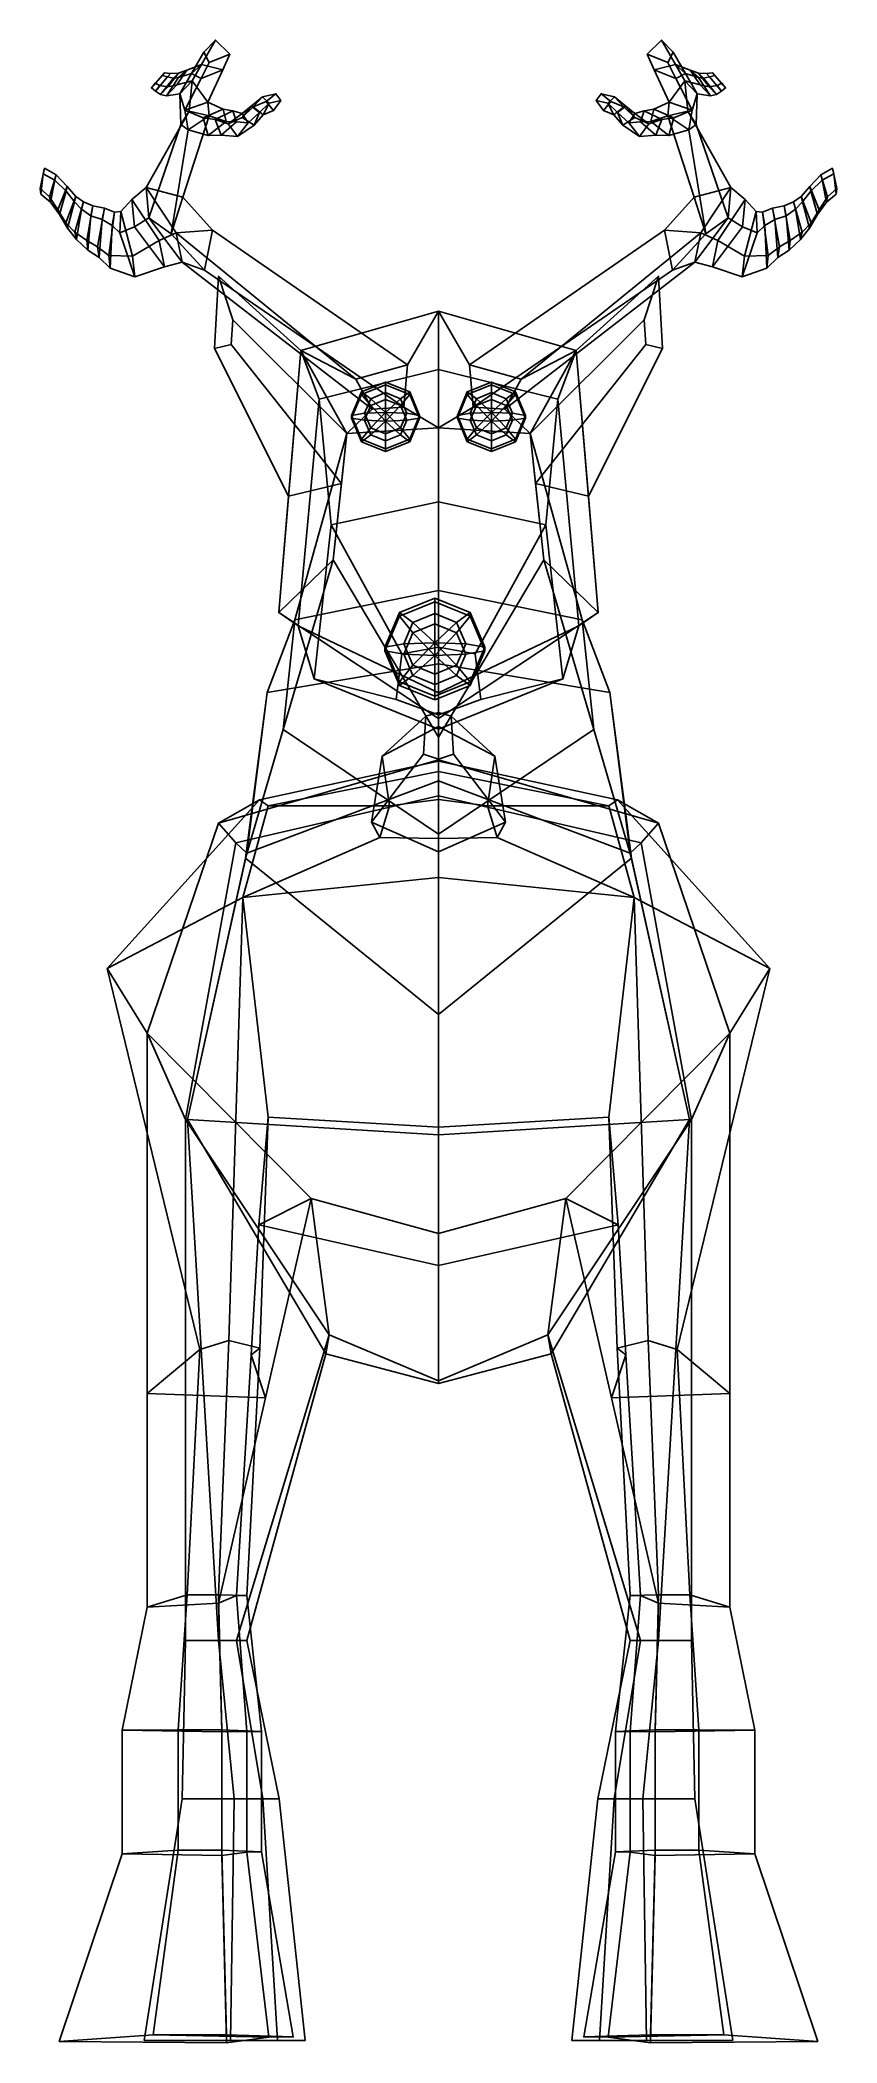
# Model space of a CAD drawing. Extents: x -89 to 89, y -151 to 298.
import ezdxf

# ---------------------------------------------------------------- set-up
doc = ezdxf.new("R2010")
doc.units = 0

msp = doc.modelspace()

# ---------------------------------------------------------------- linework, layer by layer
for points in [[(-53.081402, 292.147888, 215.285721), (-49.965714, 297.592224, 211.754578), (-52.565525, 294.862091, 210.579422), (-55.316818, 290.096283, 213.043335)], [(-53.081402, 292.147888, 215.285721), (-48.34111, 290.946564, 213.972672), (-46.742897, 294.436462, 211.88237), (-49.965714, 297.592224, 211.754578)], [(-49.965714, 297.592224, 211.754578), (-46.742897, 294.436462, 211.88237), (-51.337543, 292.542053, 210.204575), (-52.565525, 294.862091, 210.579422)], [(49.965714, 297.592224, 211.754578), (52.565525, 294.862091, 210.579422), (51.337543, 292.542053, 210.204575), (46.742897, 294.436462, 211.88237)], [(53.081402, 292.147888, 215.285721), (49.965714, 297.592224, 211.754578), (46.742897, 294.436462, 211.88237), (48.34111, 290.946564, 213.972672)], [(53.081402, 292.147888, 215.285721), (55.316818, 290.096283, 213.043335), (52.565525, 294.862091, 210.579422), (49.965714, 297.592224, 211.754578)], [(-55.175003, 288.489532, 217.658478), (-53.081402, 292.147888, 215.285721), (-56.407803, 290.881592, 212.844971), (-58.586052, 287.540375, 214.587341)], [(-53.081402, 292.147888, 215.285721), (-55.316818, 290.096283, 213.043335), (-58.243824, 289.204163, 210.530212), (-56.407803, 290.881592, 212.844971)], [(-55.316818, 290.096283, 213.043335), (-52.565525, 294.862091, 210.579422), (-51.337543, 292.542053, 210.204575), (-53.175957, 288.98056, 211.823776)], [(-51.682281, 283.650604, 218.34256), (-48.34111, 290.946564, 213.972672), (-53.081402, 292.147888, 215.285721), (-55.175003, 288.489532, 217.658478)], [(-48.34111, 290.946564, 213.972672), (-53.175957, 288.98056, 211.823776), (-51.337543, 292.542053, 210.204575), (-46.742897, 294.436462, 211.88237)], [(48.34111, 290.946564, 213.972672), (46.742897, 294.436462, 211.88237), (51.337543, 292.542053, 210.204575), (53.175957, 288.98056, 211.823776)], [(51.682281, 283.650604, 218.34256), (55.175003, 288.489532, 217.658478), (53.081402, 292.147888, 215.285721), (48.34111, 290.946564, 213.972672)], [(55.316818, 290.096283, 213.043335), (53.175957, 288.98056, 211.823776), (51.337543, 292.542053, 210.204575), (52.565525, 294.862091, 210.579422)], [(55.175003, 288.489532, 217.658478), (58.586052, 287.540375, 214.587341), (56.407803, 290.881592, 212.844971), (53.081402, 292.147888, 215.285721)], [(53.081402, 292.147888, 215.285721), (56.407803, 290.881592, 212.844971), (58.243824, 289.204163, 210.530212), (55.316818, 290.096283, 213.043335)], [(-64.323128, 286.84903, 200.748413), (-63.489468, 287.94754, 203.466599), (-61.349636, 290.284943, 203.656006), (-61.861752, 289.663055, 201.308746)], [(-60.696232, 289.32019, 205.012482), (-63.420002, 286.156982, 204.550644), (-64.323128, 286.84903, 200.748413), (-61.861752, 289.663055, 201.308746)], [(-63.420002, 286.156982, 204.550644), (-62.396603, 287.443573, 207.51091), (-63.489468, 287.94754, 203.466599), (-64.323128, 286.84903, 200.748413)], [(-62.396603, 287.443573, 207.51091), (-60.03949, 290.066162, 207.584213), (-61.349636, 290.284943, 203.656006), (-63.489468, 287.94754, 203.466599)], [(-59.382004, 289.032898, 208.809601), (-62.255955, 285.374634, 209.142166), (-63.420002, 286.156982, 204.550644), (-60.696232, 289.32019, 205.012482)], [(-62.255955, 285.374634, 209.142166), (-60.653652, 287.146576, 212.044662), (-62.396603, 287.443573, 207.51091), (-63.420002, 286.156982, 204.550644)], [(-60.653652, 287.146576, 212.044662), (-58.221508, 290.15152, 211.412369), (-60.03949, 290.066162, 207.584213), (-62.396603, 287.443573, 207.51091)], [(-58.243824, 289.204163, 210.530212), (-60.917786, 285.076477, 212.160278), (-62.255955, 285.374634, 209.142166), (-59.382004, 289.032898, 208.809601)], [(-60.917786, 285.076477, 212.160278), (-58.586052, 287.540375, 214.587341), (-60.653652, 287.146576, 212.044662), (-62.255955, 285.374634, 209.142166)], [(-60.03949, 290.066162, 207.584213), (-60.696232, 289.32019, 205.012482), (-61.861752, 289.663055, 201.308746), (-61.349636, 290.284943, 203.656006)], [(-55.316818, 290.096283, 213.043335), (-57.944077, 285.54541, 215.396133), (-60.917786, 285.076477, 212.160278), (-58.243824, 289.204163, 210.530212)], [(-57.944077, 285.54541, 215.396133), (-55.175003, 288.489532, 217.658478), (-58.586052, 287.540375, 214.587341), (-60.917786, 285.076477, 212.160278)], [(-58.221508, 290.15152, 211.412369), (-59.382004, 289.032898, 208.809601), (-60.696232, 289.32019, 205.012482), (-60.03949, 290.066162, 207.584213)], [(-58.586052, 287.540375, 214.587341), (-56.407803, 290.881592, 212.844971), (-58.221508, 290.15152, 211.412369), (-60.653652, 287.146576, 212.044662)], [(-56.407803, 290.881592, 212.844971), (-58.243824, 289.204163, 210.530212), (-59.382004, 289.032898, 208.809601), (-58.221508, 290.15152, 211.412369)], [(-56.850544, 281.861816, 215.060196), (-57.944077, 285.54541, 215.396133), (-55.316818, 290.096283, 213.043335), (-53.175957, 288.98056, 211.823776)], [(-55.870377, 281.623535, 221.46286), (-55.175003, 288.489532, 217.658478), (-57.944077, 285.54541, 215.396133), (-57.705181, 278.694183, 218.261032)], [(-51.682281, 283.650604, 218.34256), (-56.850544, 281.861816, 215.060196), (-53.175957, 288.98056, 211.823776), (-48.34111, 290.946564, 213.972672)], [(-55.870377, 281.623535, 221.46286), (-51.351543, 280.613037, 220.358444), (-51.682281, 283.650604, 218.34256), (-55.175003, 288.489532, 217.658478)], [(51.682281, 283.650604, 218.34256), (48.34111, 290.946564, 213.972672), (53.175957, 288.98056, 211.823776), (56.850544, 281.861816, 215.060196)], [(55.870377, 281.623535, 221.46286), (55.175003, 288.489532, 217.658478), (51.682281, 283.650604, 218.34256), (51.351543, 280.613037, 220.358444)], [(56.850544, 281.861816, 215.060196), (53.175957, 288.98056, 211.823776), (55.316818, 290.096283, 213.043335), (57.944077, 285.54541, 215.396133)], [(55.870377, 281.623535, 221.46286), (57.705181, 278.694183, 218.261032), (57.944077, 285.54541, 215.396133), (55.175003, 288.489532, 217.658478)], [(57.944077, 285.54541, 215.396133), (60.917786, 285.076477, 212.160278), (58.586052, 287.540375, 214.587341), (55.175003, 288.489532, 217.658478)], [(55.316818, 290.096283, 213.043335), (58.243824, 289.204163, 210.530212), (60.917786, 285.076477, 212.160278), (57.944077, 285.54541, 215.396133)], [(58.586052, 287.540375, 214.587341), (60.653652, 287.146576, 212.044662), (58.221508, 290.15152, 211.412369), (56.407803, 290.881592, 212.844971)], [(56.407803, 290.881592, 212.844971), (58.221508, 290.15152, 211.412369), (59.382004, 289.032898, 208.809601), (58.243824, 289.204163, 210.530212)], [(60.653652, 287.146576, 212.044662), (62.396603, 287.443573, 207.51091), (60.03949, 290.066162, 207.584213), (58.221508, 290.15152, 211.412369)], [(58.221508, 290.15152, 211.412369), (60.03949, 290.066162, 207.584213), (60.696232, 289.32019, 205.012482), (59.382004, 289.032898, 208.809601)], [(58.243824, 289.204163, 210.530212), (59.382004, 289.032898, 208.809601), (62.255955, 285.374634, 209.142166), (60.917786, 285.076477, 212.160278)], [(60.917786, 285.076477, 212.160278), (62.255955, 285.374634, 209.142166), (60.653652, 287.146576, 212.044662), (58.586052, 287.540375, 214.587341)], [(59.382004, 289.032898, 208.809601), (60.696232, 289.32019, 205.012482), (63.420002, 286.156982, 204.550644), (62.255955, 285.374634, 209.142166)], [(62.396603, 287.443573, 207.51091), (63.489468, 287.94754, 203.466599), (61.349636, 290.284943, 203.656006), (60.03949, 290.066162, 207.584213)], [(60.03949, 290.066162, 207.584213), (61.349636, 290.284943, 203.656006), (61.861752, 289.663055, 201.308746), (60.696232, 289.32019, 205.012482)], [(62.255955, 285.374634, 209.142166), (63.420002, 286.156982, 204.550644), (62.396603, 287.443573, 207.51091), (60.653652, 287.146576, 212.044662)], [(60.696232, 289.32019, 205.012482), (61.861752, 289.663055, 201.308746), (64.323128, 286.84903, 200.748413), (63.420002, 286.156982, 204.550644)], [(64.323128, 286.84903, 200.748413), (61.861752, 289.663055, 201.308746), (61.349636, 290.284943, 203.656006), (63.489468, 287.94754, 203.466599)], [(63.420002, 286.156982, 204.550644), (64.323128, 286.84903, 200.748413), (63.489468, 287.94754, 203.466599), (62.396603, 287.443573, 207.51091)], [(-57.705181, 278.694183, 218.261032), (-57.944077, 285.54541, 215.396133), (-56.850544, 281.861816, 215.060196), (-56.071655, 277.440369, 216.890625)], [(-56.850544, 281.861816, 215.060196), (-51.682281, 283.650604, 218.34256), (-48.218861, 282.141296, 216.698776), (-52.728737, 280.197357, 213.730423)], [(-51.682281, 283.650604, 218.34256), (-51.351543, 280.613037, 220.358444), (-47.594078, 279.36792, 218.362274), (-48.218861, 282.141296, 216.698776)], [(-47.105038, 278.826019, 211.90332), (-44.015598, 281.167847, 214.454803), (-41.993748, 282.793518, 213.059067), (-44.008301, 280.21698, 210.470337)], [(-44.015598, 281.167847, 214.454803), (-42.662128, 279.057037, 215.373352), (-40.088383, 281.377411, 213.477753), (-41.993748, 282.793518, 213.059067)], [(-44.008301, 280.21698, 210.470337), (-41.993748, 282.793518, 213.059067), (-39.440041, 284.871368, 211.351303), (-41.479095, 282.648407, 209.114502)], [(-41.993748, 282.793518, 213.059067), (-40.088383, 281.377411, 213.477753), (-37.893673, 283.432068, 211.835602), (-39.440041, 284.871368, 211.351303)], [(-41.479095, 282.648407, 209.114502), (-39.440041, 284.871368, 211.351303), (-36.415146, 285.57547, 209.653091), (-38.58345, 283.794006, 207.764709)], [(-39.241405, 280.843689, 209.211594), (-41.479095, 282.648407, 209.114502), (-38.58345, 283.794006, 207.764709), (-36.955421, 281.815521, 208.094498)], [(-40.088383, 281.377411, 213.477753), (-41.301949, 278.510406, 210.424377), (-39.241405, 280.843689, 209.211594), (-37.893673, 283.432068, 211.835602)], [(-39.440041, 284.871368, 211.351303), (-37.893673, 283.432068, 211.835602), (-35.334682, 284.077728, 210.271057), (-36.415146, 285.57547, 209.653091)], [(-37.893673, 283.432068, 211.835602), (-39.241405, 280.843689, 209.211594), (-36.955421, 281.815521, 208.094498), (-35.334682, 284.077728, 210.271057)], [(-36.955421, 281.815521, 208.094498), (-38.58345, 283.794006, 207.764709), (-36.415146, 285.57547, 209.653091), (-35.334682, 284.077728, 210.271057)], [(36.955421, 281.815521, 208.094498), (35.334682, 284.077728, 210.271057), (36.415146, 285.57547, 209.653091), (38.58345, 283.794006, 207.764709)], [(39.440041, 284.871368, 211.351303), (36.415146, 285.57547, 209.653091), (35.334682, 284.077728, 210.271057), (37.893673, 283.432068, 211.835602)], [(37.893673, 283.432068, 211.835602), (35.334682, 284.077728, 210.271057), (36.955421, 281.815521, 208.094498), (39.241405, 280.843689, 209.211594)], [(41.479095, 282.648407, 209.114502), (38.58345, 283.794006, 207.764709), (36.415146, 285.57547, 209.653091), (39.440041, 284.871368, 211.351303)], [(39.241405, 280.843689, 209.211594), (36.955421, 281.815521, 208.094498), (38.58345, 283.794006, 207.764709), (41.479095, 282.648407, 209.114502)], [(41.993748, 282.793518, 213.059067), (39.440041, 284.871368, 211.351303), (37.893673, 283.432068, 211.835602), (40.088383, 281.377411, 213.477753)], [(40.088383, 281.377411, 213.477753), (37.893673, 283.432068, 211.835602), (39.241405, 280.843689, 209.211594), (41.301949, 278.510406, 210.424377)], [(44.008301, 280.21698, 210.470337), (41.479095, 282.648407, 209.114502), (39.440041, 284.871368, 211.351303), (41.993748, 282.793518, 213.059067)], [(44.015598, 281.167847, 214.454803), (41.993748, 282.793518, 213.059067), (40.088383, 281.377411, 213.477753), (42.662128, 279.057037, 215.373352)], [(47.105038, 278.826019, 211.90332), (44.008301, 280.21698, 210.470337), (41.993748, 282.793518, 213.059067), (44.015598, 281.167847, 214.454803)], [(51.682281, 283.650604, 218.34256), (48.218861, 282.141296, 216.698776), (47.594078, 279.36792, 218.362274), (51.351543, 280.613037, 220.358444)], [(56.850544, 281.861816, 215.060196), (52.728737, 280.197357, 213.730423), (48.218861, 282.141296, 216.698776), (51.682281, 283.650604, 218.34256)], [(57.705181, 278.694183, 218.261032), (56.071655, 277.440369, 216.890625), (56.850544, 281.861816, 215.060196), (57.944077, 285.54541, 215.396133)], [(-65.490334, 264.572479, 230.910507), (-57.264008, 262.422821, 232.430176), (-51.351543, 280.613037, 220.358444), (-55.870377, 281.623535, 221.46286)], [(-64.869171, 257.78479, 227.004532), (-65.490334, 264.572479, 230.910507), (-55.870377, 281.623535, 221.46286), (-57.705181, 278.694183, 218.261032)], [(-64.869171, 257.78479, 227.004532), (-57.705181, 278.694183, 218.261032), (-56.071655, 277.440369, 216.890625), (-59.864582, 254.165665, 226.526321)], [(-59.864582, 254.165665, 226.526321), (-56.071655, 277.440369, 216.890625), (-51.351543, 280.613037, 220.358444), (-57.264008, 262.422821, 232.430176)], [(-56.071655, 277.440369, 216.890625), (-56.850544, 281.861816, 215.060196), (-52.728737, 280.197357, 213.730423), (-51.57272, 276.23819, 215.156006)], [(-51.351543, 280.613037, 220.358444), (-56.071655, 277.440369, 216.890625), (-51.57272, 276.23819, 215.156006), (-47.594078, 279.36792, 218.362274)], [(-52.728737, 280.197357, 213.730423), (-48.218861, 282.141296, 216.698776), (-46.040848, 281.734222, 215.517242), (-49.997608, 279.79364, 212.827393)], [(-51.57272, 276.23819, 215.156006), (-52.728737, 280.197357, 213.730423), (-49.997608, 279.79364, 212.827393), (-48.689106, 276.271942, 213.974976)], [(-47.594078, 279.36792, 218.362274), (-51.57272, 276.23819, 215.156006), (-48.689106, 276.271942, 213.974976), (-45.282837, 279.235718, 216.920761)], [(-49.997608, 279.79364, 212.827393), (-46.040848, 281.734222, 215.517242), (-44.015598, 281.167847, 214.454803), (-47.105038, 278.826019, 211.90332)], [(-48.689106, 276.271942, 213.974976), (-49.997608, 279.79364, 212.827393), (-47.105038, 278.826019, 211.90332), (-45.036663, 276.003723, 212.452332)], [(-45.282837, 279.235718, 216.920761), (-48.689106, 276.271942, 213.974976), (-45.036663, 276.003723, 212.452332), (-42.662128, 279.057037, 215.373352)], [(-48.218861, 282.141296, 216.698776), (-47.594078, 279.36792, 218.362274), (-45.282837, 279.235718, 216.920761), (-46.040848, 281.734222, 215.517242)], [(-45.036663, 276.003723, 212.452332), (-47.105038, 278.826019, 211.90332), (-44.008301, 280.21698, 210.470337), (-41.301949, 278.510406, 210.424377)], [(-46.040848, 281.734222, 215.517242), (-45.282837, 279.235718, 216.920761), (-42.662128, 279.057037, 215.373352), (-44.015598, 281.167847, 214.454803)], [(-42.662128, 279.057037, 215.373352), (-45.036663, 276.003723, 212.452332), (-41.301949, 278.510406, 210.424377), (-40.088383, 281.377411, 213.477753)], [(-41.301949, 278.510406, 210.424377), (-44.008301, 280.21698, 210.470337), (-41.479095, 282.648407, 209.114502), (-39.241405, 280.843689, 209.211594)], [(41.301949, 278.510406, 210.424377), (39.241405, 280.843689, 209.211594), (41.479095, 282.648407, 209.114502), (44.008301, 280.21698, 210.470337)], [(42.662128, 279.057037, 215.373352), (40.088383, 281.377411, 213.477753), (41.301949, 278.510406, 210.424377), (45.036663, 276.003723, 212.452332)], [(45.036663, 276.003723, 212.452332), (41.301949, 278.510406, 210.424377), (44.008301, 280.21698, 210.470337), (47.105038, 278.826019, 211.90332)], [(46.040848, 281.734222, 215.517242), (44.015598, 281.167847, 214.454803), (42.662128, 279.057037, 215.373352), (45.282837, 279.235718, 216.920761)], [(45.282837, 279.235718, 216.920761), (42.662128, 279.057037, 215.373352), (45.036663, 276.003723, 212.452332), (48.689106, 276.271942, 213.974976)], [(49.997608, 279.79364, 212.827393), (47.105038, 278.826019, 211.90332), (44.015598, 281.167847, 214.454803), (46.040848, 281.734222, 215.517242)], [(48.689106, 276.271942, 213.974976), (45.036663, 276.003723, 212.452332), (47.105038, 278.826019, 211.90332), (49.997608, 279.79364, 212.827393)], [(48.218861, 282.141296, 216.698776), (46.040848, 281.734222, 215.517242), (45.282837, 279.235718, 216.920761), (47.594078, 279.36792, 218.362274)], [(47.594078, 279.36792, 218.362274), (45.282837, 279.235718, 216.920761), (48.689106, 276.271942, 213.974976), (51.57272, 276.23819, 215.156006)], [(52.728737, 280.197357, 213.730423), (49.997608, 279.79364, 212.827393), (46.040848, 281.734222, 215.517242), (48.218861, 282.141296, 216.698776)], [(51.351543, 280.613037, 220.358444), (47.594078, 279.36792, 218.362274), (51.57272, 276.23819, 215.156006), (56.071655, 277.440369, 216.890625)], [(51.57272, 276.23819, 215.156006), (48.689106, 276.271942, 213.974976), (49.997608, 279.79364, 212.827393), (52.728737, 280.197357, 213.730423)], [(65.490334, 264.572479, 230.910507), (55.870377, 281.623535, 221.46286), (51.351543, 280.613037, 220.358444), (57.264008, 262.422821, 232.430176)], [(59.864582, 254.165665, 226.526321), (57.264008, 262.422821, 232.430176), (51.351543, 280.613037, 220.358444), (56.071655, 277.440369, 216.890625)], [(56.071655, 277.440369, 216.890625), (51.57272, 276.23819, 215.156006), (52.728737, 280.197357, 213.730423), (56.850544, 281.861816, 215.060196)], [(64.869171, 257.78479, 227.004532), (57.705181, 278.694183, 218.261032), (55.870377, 281.623535, 221.46286), (65.490334, 264.572479, 230.910507)], [(64.869171, 257.78479, 227.004532), (59.864582, 254.165665, 226.526321), (56.071655, 277.440369, 216.890625), (57.705181, 278.694183, 218.261032)], [(-89.247963, 264.292328, 204.55014), (-88.254265, 268.85379, 204.691238), (-88.525047, 267.610046, 202.247635), (-89.063248, 263.087433, 201.816635)], [(-87.141693, 262.435852, 207.4646), (-85.667999, 267.385986, 207.994644), (-88.254265, 268.85379, 204.691238), (-89.247963, 264.292328, 204.55014)], [(-85.941101, 266.195129, 205.185654), (-86.89193, 261.268402, 204.359238), (-89.063248, 263.087433, 201.816635), (-88.525047, 267.610046, 202.247635)], [(-85.667999, 267.385986, 207.994644), (-85.941101, 266.195129, 205.185654), (-88.525047, 267.610046, 202.247635), (-88.254265, 268.85379, 204.691238)], [(-85.238373, 259.544861, 210.851456), (-83.145988, 264.811981, 211.953308), (-85.667999, 267.385986, 207.994644), (-87.141693, 262.435852, 207.4646)], [(-83.38414, 263.749573, 208.726486), (-84.877174, 258.477905, 207.328995), (-86.89193, 261.268402, 204.359238), (-85.941101, 266.195129, 205.185654)], [(-83.145988, 264.811981, 211.953308), (-83.38414, 263.749573, 208.726486), (-85.941101, 266.195129, 205.185654), (-85.667999, 267.385986, 207.994644)], [(-83.489998, 256.648834, 214.12323), (-81.263657, 262.561218, 215.230591), (-83.145988, 264.811981, 211.953308), (-85.238373, 259.544861, 210.851456)], [(-81.263657, 262.561218, 215.230591), (-81.545784, 261.321533, 211.667084), (-83.38414, 263.749573, 208.726486), (-83.145988, 264.811981, 211.953308)], [(83.489998, 256.648834, 214.12323), (85.238373, 259.544861, 210.851456), (83.145988, 264.811981, 211.953308), (81.263657, 262.561218, 215.230591)], [(81.263657, 262.561218, 215.230591), (83.145988, 264.811981, 211.953308), (83.38414, 263.749573, 208.726486), (81.545784, 261.321533, 211.667084)], [(85.238373, 259.544861, 210.851456), (87.141693, 262.435852, 207.4646), (85.667999, 267.385986, 207.994644), (83.145988, 264.811981, 211.953308)], [(83.145988, 264.811981, 211.953308), (85.667999, 267.385986, 207.994644), (85.941101, 266.195129, 205.185654), (83.38414, 263.749573, 208.726486)], [(83.38414, 263.749573, 208.726486), (85.941101, 266.195129, 205.185654), (86.89193, 261.268402, 204.359238), (84.877174, 258.477905, 207.328995)], [(87.141693, 262.435852, 207.4646), (89.247963, 264.292328, 204.55014), (88.254265, 268.85379, 204.691238), (85.667999, 267.385986, 207.994644)], [(85.667999, 267.385986, 207.994644), (88.254265, 268.85379, 204.691238), (88.525047, 267.610046, 202.247635), (85.941101, 266.195129, 205.185654)], [(85.941101, 266.195129, 205.185654), (88.525047, 267.610046, 202.247635), (89.063248, 263.087433, 201.816635), (86.89193, 261.268402, 204.359238)], [(89.247963, 264.292328, 204.55014), (89.063248, 263.087433, 201.816635), (88.525047, 267.610046, 202.247635), (88.254265, 268.85379, 204.691238)], [(-86.89193, 261.268402, 204.359238), (-87.141693, 262.435852, 207.4646), (-89.247963, 264.292328, 204.55014), (-89.063248, 263.087433, 201.816635)], [(-84.877174, 258.477905, 207.328995), (-85.238373, 259.544861, 210.851456), (-87.141693, 262.435852, 207.4646), (-86.89193, 261.268402, 204.359238)], [(-81.545784, 261.321533, 211.667084), (-83.109917, 255.411407, 210.223694), (-84.877174, 258.477905, 207.328995), (-83.38414, 263.749573, 208.726486)], [(-81.448303, 254.525314, 217.172409), (-79.548698, 261.362183, 217.771744), (-81.263657, 262.561218, 215.230591), (-83.489998, 256.648834, 214.12323)], [(-79.935165, 259.6633, 213.948639), (-81.122849, 252.865692, 212.934082), (-83.109917, 255.411407, 210.223694), (-81.545784, 261.321533, 211.667084)], [(-79.548698, 261.362183, 217.771744), (-79.935165, 259.6633, 213.948639), (-81.545784, 261.321533, 211.667084), (-81.263657, 262.561218, 215.230591)], [(-78.804611, 252.675446, 220.555466), (-77.409111, 260.459686, 220.524033), (-79.548698, 261.362183, 217.771744), (-81.448303, 254.525314, 217.172409)], [(-77.409111, 260.459686, 220.524033), (-77.877769, 258.214172, 216.462311), (-79.935165, 259.6633, 213.948639), (-79.548698, 261.362183, 217.771744)], [(-76.348816, 251.240128, 223.543961), (-74.798256, 259.889252, 223.509033), (-77.409111, 260.459686, 220.524033), (-78.804611, 252.675446, 220.555466)], [(-74.798256, 259.889252, 223.509033), (-75.318977, 257.394318, 218.995987), (-77.877769, 258.214172, 216.462311), (-77.409111, 260.459686, 220.524033)], [(-68.680283, 261.830841, 229.205231), (-68.116745, 255.719421, 225.695023), (-71.373322, 254.365112, 223.936935), (-71.135727, 259.158752, 228.133957)], [(-62.598759, 252.681992, 234.289383), (-68.680283, 261.830841, 229.205231), (-71.135727, 259.158752, 228.133957), (-68.556953, 249.13826, 231.438873)], [(-58.748203, 254.394623, 236.554749), (-65.490334, 264.572479, 230.910507), (-68.680283, 261.830841, 229.205231), (-62.598759, 252.681992, 234.289383)], [(-65.490334, 264.572479, 230.910507), (-64.869171, 257.78479, 227.004532), (-68.116745, 255.719421, 225.695023), (-68.680283, 261.830841, 229.205231)], [(-58.748203, 254.394623, 236.554749), (-50.622543, 254.987778, 237.028763), (-57.264008, 262.422821, 232.430176), (-65.490334, 264.572479, 230.910507)], [(-50.622543, 254.987778, 237.028763), (-52.399681, 246.006943, 229.851746), (-59.864582, 254.165665, 226.526321), (-57.264008, 262.422821, 232.430176)], [(58.748203, 254.394623, 236.554749), (65.490334, 264.572479, 230.910507), (57.264008, 262.422821, 232.430176), (50.622543, 254.987778, 237.028763)], [(50.622543, 254.987778, 237.028763), (57.264008, 262.422821, 232.430176), (59.864582, 254.165665, 226.526321), (52.399681, 246.006943, 229.851746)], [(58.748203, 254.394623, 236.554749), (62.598759, 252.681992, 234.289383), (68.680283, 261.830841, 229.205231), (65.490334, 264.572479, 230.910507)], [(62.598759, 252.681992, 234.289383), (68.556953, 249.13826, 231.438873), (71.135727, 259.158752, 228.133957), (68.680283, 261.830841, 229.205231)], [(65.490334, 264.572479, 230.910507), (68.680283, 261.830841, 229.205231), (68.116745, 255.719421, 225.695023), (64.869171, 257.78479, 227.004532)], [(68.680283, 261.830841, 229.205231), (71.135727, 259.158752, 228.133957), (71.373322, 254.365112, 223.936935), (68.116745, 255.719421, 225.695023)], [(76.348816, 251.240128, 223.543961), (78.804611, 252.675446, 220.555466), (77.409111, 260.459686, 220.524033), (74.798256, 259.889252, 223.509033)], [(74.798256, 259.889252, 223.509033), (77.409111, 260.459686, 220.524033), (77.877769, 258.214172, 216.462311), (75.318977, 257.394318, 218.995987)], [(78.804611, 252.675446, 220.555466), (81.448303, 254.525314, 217.172409), (79.548698, 261.362183, 217.771744), (77.409111, 260.459686, 220.524033)], [(77.409111, 260.459686, 220.524033), (79.548698, 261.362183, 217.771744), (79.935165, 259.6633, 213.948639), (77.877769, 258.214172, 216.462311)], [(81.448303, 254.525314, 217.172409), (83.489998, 256.648834, 214.12323), (81.263657, 262.561218, 215.230591), (79.548698, 261.362183, 217.771744)], [(79.548698, 261.362183, 217.771744), (81.263657, 262.561218, 215.230591), (81.545784, 261.321533, 211.667084), (79.935165, 259.6633, 213.948639)], [(79.935165, 259.6633, 213.948639), (81.545784, 261.321533, 211.667084), (83.109917, 255.411407, 210.223694), (81.122849, 252.865692, 212.934082)], [(81.545784, 261.321533, 211.667084), (83.38414, 263.749573, 208.726486), (84.877174, 258.477905, 207.328995), (83.109917, 255.411407, 210.223694)], [(84.877174, 258.477905, 207.328995), (86.89193, 261.268402, 204.359238), (87.141693, 262.435852, 207.4646), (85.238373, 259.544861, 210.851456)], [(86.89193, 261.268402, 204.359238), (89.063248, 263.087433, 201.816635), (89.247963, 264.292328, 204.55014), (87.141693, 262.435852, 207.4646)], [(-83.109917, 255.411407, 210.223694), (-83.489998, 256.648834, 214.12323), (-85.238373, 259.544861, 210.851456), (-84.877174, 258.477905, 207.328995)], [(-81.122849, 252.865692, 212.934082), (-81.448303, 254.525314, 217.172409), (-83.489998, 256.648834, 214.12323), (-83.109917, 255.411407, 210.223694)], [(-77.877769, 258.214172, 216.462311), (-78.515724, 250.508896, 215.983627), (-81.122849, 252.865692, 212.934082), (-79.935165, 259.6633, 213.948639)], [(-75.318977, 257.394318, 218.995987), (-76.027809, 248.832779, 218.464127), (-78.515724, 250.508896, 215.983627), (-77.877769, 258.214172, 216.462311)], [(-73.845322, 249.322952, 226.877426), (-72.552277, 258.989899, 226.45369), (-74.798256, 259.889252, 223.509033), (-76.348816, 251.240128, 223.543961)], [(-73.13456, 256.018921, 221.557327), (-73.513901, 246.466553, 221.323273), (-76.027809, 248.832779, 218.464127), (-75.318977, 257.394318, 218.995987)], [(-72.552277, 258.989899, 226.45369), (-73.13456, 256.018921, 221.557327), (-75.318977, 257.394318, 218.995987), (-74.798256, 259.889252, 223.509033)], [(-68.556953, 249.13826, 231.438873), (-71.135727, 259.158752, 228.133957), (-72.552277, 258.989899, 226.45369), (-73.845322, 249.322952, 226.877426)], [(-71.373322, 254.365112, 223.936935), (-68.012543, 244.542892, 226.277618), (-73.513901, 246.466553, 221.323273), (-73.13456, 256.018921, 221.557327)], [(-71.135727, 259.158752, 228.133957), (-71.373322, 254.365112, 223.936935), (-73.13456, 256.018921, 221.557327), (-72.552277, 258.989899, 226.45369)], [(-64.869171, 257.78479, 227.004532), (-57.408005, 247.803055, 231.287109), (-61.389126, 246.746658, 229.55304), (-68.116745, 255.719421, 225.695023)], [(-57.408005, 247.803055, 231.287109), (-64.869171, 257.78479, 227.004532), (-59.864582, 254.165665, 226.526321), (-52.399681, 246.006943, 229.851746)], [(57.408005, 247.803055, 231.287109), (52.399681, 246.006943, 229.851746), (59.864582, 254.165665, 226.526321), (64.869171, 257.78479, 227.004532)], [(64.869171, 257.78479, 227.004532), (68.116745, 255.719421, 225.695023), (61.389126, 246.746658, 229.55304), (57.408005, 247.803055, 231.287109)], [(71.373322, 254.365112, 223.936935), (73.13456, 256.018921, 221.557327), (73.513901, 246.466553, 221.323273), (68.012543, 244.542892, 226.277618)], [(68.556953, 249.13826, 231.438873), (73.845322, 249.322952, 226.877426), (72.552277, 258.989899, 226.45369), (71.135727, 259.158752, 228.133957)], [(71.135727, 259.158752, 228.133957), (72.552277, 258.989899, 226.45369), (73.13456, 256.018921, 221.557327), (71.373322, 254.365112, 223.936935)], [(73.845322, 249.322952, 226.877426), (76.348816, 251.240128, 223.543961), (74.798256, 259.889252, 223.509033), (72.552277, 258.989899, 226.45369)], [(72.552277, 258.989899, 226.45369), (74.798256, 259.889252, 223.509033), (75.318977, 257.394318, 218.995987), (73.13456, 256.018921, 221.557327)], [(73.13456, 256.018921, 221.557327), (75.318977, 257.394318, 218.995987), (76.027809, 248.832779, 218.464127), (73.513901, 246.466553, 221.323273)], [(75.318977, 257.394318, 218.995987), (77.877769, 258.214172, 216.462311), (78.515724, 250.508896, 215.983627), (76.027809, 248.832779, 218.464127)], [(77.877769, 258.214172, 216.462311), (79.935165, 259.6633, 213.948639), (81.122849, 252.865692, 212.934082), (78.515724, 250.508896, 215.983627)], [(81.122849, 252.865692, 212.934082), (83.109917, 255.411407, 210.223694), (83.489998, 256.648834, 214.12323), (81.448303, 254.525314, 217.172409)], [(83.109917, 255.411407, 210.223694), (84.877174, 258.477905, 207.328995), (85.238373, 259.544861, 210.851456), (83.489998, 256.648834, 214.12323)], [(-78.515724, 250.508896, 215.983627), (-78.804611, 252.675446, 220.555466), (-81.448303, 254.525314, 217.172409), (-81.122849, 252.865692, 212.934082)], [(-76.027809, 248.832779, 218.464127), (-76.348816, 251.240128, 223.543961), (-78.804611, 252.675446, 220.555466), (-78.515724, 250.508896, 215.983627)], [(-68.116745, 255.719421, 225.695023), (-61.389126, 246.746658, 229.55304), (-68.012543, 244.542892, 226.277618), (-71.373322, 254.365112, 223.936935)], [(-61.389126, 246.746658, 229.55304), (-62.598759, 252.681992, 234.289383), (-68.556953, 249.13826, 231.438873), (-68.012543, 244.542892, 226.277618)], [(-57.408005, 247.803055, 231.287109), (-58.748203, 254.394623, 236.554749), (-62.598759, 252.681992, 234.289383), (-61.389126, 246.746658, 229.55304)], [(-58.748203, 254.394623, 236.554749), (-18.487617, 221.61351, 249.474121), (-6.925127, 224.827499, 249.927673), (-50.622543, 254.987778, 237.028763)], [(-18.487617, 221.61351, 249.474121), (-58.748203, 254.394623, 236.554749), (-57.408005, 247.803055, 231.287109), (-14.886034, 214.844635, 241.14064)], [(-6.925127, 224.827499, 249.927673), (-7.748694, 215.335846, 238.232254), (-52.399681, 246.006943, 229.851746), (-50.622543, 254.987778, 237.028763)], [(6.925127, 224.827499, 249.927673), (50.622543, 254.987778, 237.028763), (52.399681, 246.006943, 229.851746), (7.748694, 215.335846, 238.232254)], [(6.925127, 224.827499, 249.927673), (18.487617, 221.61351, 249.474121), (58.748203, 254.394623, 236.554749), (50.622543, 254.987778, 237.028763)], [(18.487617, 221.61351, 249.474121), (14.886034, 214.844635, 241.14064), (57.408005, 247.803055, 231.287109), (58.748203, 254.394623, 236.554749)], [(57.408005, 247.803055, 231.287109), (61.389126, 246.746658, 229.55304), (62.598759, 252.681992, 234.289383), (58.748203, 254.394623, 236.554749)], [(68.116745, 255.719421, 225.695023), (71.373322, 254.365112, 223.936935), (68.012543, 244.542892, 226.277618), (61.389126, 246.746658, 229.55304)], [(61.389126, 246.746658, 229.55304), (68.012543, 244.542892, 226.277618), (68.556953, 249.13826, 231.438873), (62.598759, 252.681992, 234.289383)], [(76.027809, 248.832779, 218.464127), (78.515724, 250.508896, 215.983627), (78.804611, 252.675446, 220.555466), (76.348816, 251.240128, 223.543961)], [(78.515724, 250.508896, 215.983627), (81.122849, 252.865692, 212.934082), (81.448303, 254.525314, 217.172409), (78.804611, 252.675446, 220.555466)], [(-73.513901, 246.466553, 221.323273), (-73.845322, 249.322952, 226.877426), (-76.348816, 251.240128, 223.543961), (-76.027809, 248.832779, 218.464127)], [(-68.012543, 244.542892, 226.277618), (-68.556953, 249.13826, 231.438873), (-73.845322, 249.322952, 226.877426), (-73.513901, 246.466553, 221.323273)], [(-14.886034, 214.844635, 241.14064), (-57.408005, 247.803055, 231.287109), (-52.399681, 246.006943, 229.851746), (-7.748694, 215.335846, 238.232254)], [(14.886034, 214.844635, 241.14064), (7.748694, 215.335846, 238.232254), (52.399681, 246.006943, 229.851746), (57.408005, 247.803055, 231.287109)], [(68.012543, 244.542892, 226.277618), (73.513901, 246.466553, 221.323273), (73.845322, 249.322952, 226.877426), (68.556953, 249.13826, 231.438873)], [(73.513901, 246.466553, 221.323273), (76.027809, 248.832779, 218.464127), (76.348816, 251.240128, 223.543961), (73.845322, 249.322952, 226.877426)], [(-49.297295, 244.680832, 244.329987), (-46.064518, 234.888809, 238.038849), (-46.443863, 229.342422, 237.364502), (-50.162544, 228.489502, 242.340881)], [(-50.162544, 228.489502, 242.340881), (-33.5881, 195.386566, 256.100891), (-30.833929, 228.026855, 260.072266), (-49.297295, 244.680832, 244.329987)], [(-46.064518, 234.888809, 238.038849), (-49.297295, 244.680832, 244.329987), (-30.833929, 228.026855, 260.072266), (-20.543692, 209.425217, 238.044083)], [(46.064518, 234.888809, 238.038849), (20.543692, 209.425217, 238.044083), (30.833929, 228.026855, 260.072266), (49.297295, 244.680832, 244.329987)], [(50.162544, 228.489502, 242.340881), (49.297295, 244.680832, 244.329987), (30.833929, 228.026855, 260.072266), (33.5881, 195.386566, 256.100891)], [(49.297295, 244.680832, 244.329987), (50.162544, 228.489502, 242.340881), (46.443863, 229.342422, 237.364502), (46.064518, 234.888809, 238.038849)], [(-46.443863, 229.342422, 237.364502), (-46.064518, 234.888809, 238.038849), (-20.543692, 209.425217, 238.044083), (-21.751177, 198.242661, 236.710709)], [(-18.487617, 221.61351, 249.474121), (-30.833929, 228.026855, 260.072266), (0, 236.816132, 261.306854), (-6.925127, 224.827499, 249.927673)], [(-30.833929, 228.026855, 260.072266), (-26.747549, 217.10788, 282.79715), (0, 223.738159, 283.620087), (0, 236.816132, 261.306854)], [(-7.748694, 215.335846, 238.232254), (-6.925127, 224.827499, 249.927673), (0, 236.816132, 261.306854), (0, 210.731979, 230.392181)], [(18.487617, 221.61351, 249.474121), (6.925127, 224.827499, 249.927673), (0, 236.816132, 261.306854), (30.833929, 228.026855, 260.072266)], [(7.748694, 215.335846, 238.232254), (0, 210.731979, 230.392181), (0, 236.816132, 261.306854), (6.925127, 224.827499, 249.927673)], [(30.833929, 228.026855, 260.072266), (0, 236.816132, 261.306854), (0, 223.738159, 283.620087), (26.747549, 217.10788, 282.79715)], [(46.443863, 229.342422, 237.364502), (21.751177, 198.242661, 236.710709), (20.543692, 209.425217, 238.044083), (46.064518, 234.888809, 238.038849)], [(-50.162544, 228.489502, 242.340881), (-46.443863, 229.342422, 237.364502), (-21.751177, 198.242661, 236.710709), (-33.5881, 195.386566, 256.100891)], [(50.162544, 228.489502, 242.340881), (33.5881, 195.386566, 256.100891), (21.751177, 198.242661, 236.710709), (46.443863, 229.342422, 237.364502)], [(-30.833929, 228.026855, 260.072266), (-35.789284, 169.299744, 252.926895), (-31.450859, 166.298355, 276.490845), (-26.747549, 217.10788, 282.79715)], [(-14.886034, 214.844635, 241.14064), (-20.543692, 209.425217, 238.044083), (-30.833929, 228.026855, 260.072266), (-18.487617, 221.61351, 249.474121)], [(14.886034, 214.844635, 241.14064), (18.487617, 221.61351, 249.474121), (30.833929, 228.026855, 260.072266), (20.543692, 209.425217, 238.044083)], [(30.833929, 228.026855, 260.072266), (26.747549, 217.10788, 282.79715), (31.450859, 166.298355, 276.490845), (35.789284, 169.299744, 252.926895)], [(0, 223.738159, 283.620087), (-26.747549, 217.10788, 282.79715), (-24.080034, 188.987213, 308.545013), (0, 194.077515, 309.32193)], [(-17.228367, 218.173492, 296.310699), (-11.839602, 220.365189, 296.582733), (-11.839602, 220.96225, 291.667358), (-17.228367, 218.770554, 291.395325)], [(-15.170033, 217.232513, 287.167786), (-17.228367, 218.770554, 291.395325), (-11.839602, 220.96225, 291.667358), (-11.839602, 218.587067, 287.335907)], [(-15.170033, 215.669403, 300.03656), (-11.839602, 217.023941, 300.204651), (-11.839602, 220.365189, 296.582733), (-17.228367, 218.173492, 296.310699)], [(-6.450836, 218.173492, 296.310699), (-6.450836, 218.770554, 291.395325), (-11.839602, 220.96225, 291.667358), (-11.839602, 220.365189, 296.582733)], [(-8.509171, 217.232513, 287.167786), (-11.839602, 218.587067, 287.335907), (-11.839602, 220.96225, 291.667358), (-6.450836, 218.770554, 291.395325)], [(-8.509171, 215.669403, 300.03656), (-6.450836, 218.173492, 296.310699), (-11.839602, 220.365189, 296.582733), (-11.839602, 217.023941, 300.204651)], [(0, 223.738159, 283.620087), (0, 194.077515, 309.32193), (24.080034, 188.987213, 308.545013), (26.747549, 217.10788, 282.79715)], [(6.450836, 218.173492, 296.310699), (11.839602, 220.365189, 296.582733), (11.839602, 220.96225, 291.667358), (6.450836, 218.770554, 291.395325)], [(8.509171, 217.232513, 287.167786), (6.450836, 218.770554, 291.395325), (11.839602, 220.96225, 291.667358), (11.839602, 218.587067, 287.335907)], [(8.509171, 215.669403, 300.03656), (11.839602, 217.023941, 300.204651), (11.839602, 220.365189, 296.582733), (6.450836, 218.173492, 296.310699)], [(17.228367, 218.173492, 296.310699), (17.228367, 218.770554, 291.395325), (11.839602, 220.96225, 291.667358), (11.839602, 220.365189, 296.582733)], [(15.170033, 217.232513, 287.167786), (11.839602, 218.587067, 287.335907), (11.839602, 220.96225, 291.667358), (17.228367, 218.770554, 291.395325)], [(15.170033, 215.669403, 300.03656), (17.228367, 218.173492, 296.310699), (11.839602, 220.365189, 296.582733), (11.839602, 217.023941, 300.204651)], [(-27.854828, 154.442703, 308.378754), (-24.080034, 188.987213, 308.545013), (-26.747549, 217.10788, 282.79715), (-31.450859, 166.298355, 276.490845)], [(-19.460461, 212.882324, 295.653992), (-17.228367, 218.173492, 296.310699), (-17.228367, 218.770554, 291.395325), (-19.460461, 213.479355, 290.738617)], [(-19.460461, 213.479355, 290.738617), (-17.228367, 218.770554, 291.395325), (-15.170033, 217.232513, 287.167786), (-16.549551, 213.962418, 286.761932)], [(-16.549551, 212.399292, 299.630676), (-15.170033, 215.669403, 300.03656), (-17.228367, 218.173492, 296.310699), (-19.460461, 212.882324, 295.653992)], [(-16.549551, 213.962418, 286.761932), (-15.170033, 217.232513, 287.167786), (-11.839602, 214.146896, 285.24295)], [(-11.839602, 212.214767, 301.149658), (-15.170033, 215.669403, 300.03656), (-16.549551, 212.399292, 299.630676)], [(-11.839602, 214.146896, 285.24295), (-15.170033, 217.232513, 287.167786), (-11.839602, 218.587067, 287.335907)], [(-11.839602, 212.214767, 301.149658), (-11.839602, 217.023941, 300.204651), (-15.170033, 215.669403, 300.03656)], [(-11.839602, 214.146896, 285.24295), (-11.839602, 218.587067, 287.335907), (-8.509171, 217.232513, 287.167786)], [(-7.129652, 213.962418, 286.761932), (-11.839602, 214.146896, 285.24295), (-8.509171, 217.232513, 287.167786)], [(-11.839602, 212.214767, 301.149658), (-8.509171, 215.669403, 300.03656), (-11.839602, 217.023941, 300.204651)], [(-11.839602, 212.214767, 301.149658), (-7.129652, 212.399292, 299.630676), (-8.509171, 215.669403, 300.03656)], [(-4.218741, 213.479355, 290.738617), (-7.129652, 213.962418, 286.761932), (-8.509171, 217.232513, 287.167786), (-6.450836, 218.770554, 291.395325)], [(-7.129652, 212.399292, 299.630676), (-4.218741, 212.882324, 295.653992), (-6.450836, 218.173492, 296.310699), (-8.509171, 215.669403, 300.03656)], [(-4.218741, 212.882324, 295.653992), (-4.218741, 213.479355, 290.738617), (-6.450836, 218.770554, 291.395325), (-6.450836, 218.173492, 296.310699)], [(4.218741, 212.882324, 295.653992), (6.450836, 218.173492, 296.310699), (6.450836, 218.770554, 291.395325), (4.218741, 213.479355, 290.738617)], [(4.218741, 213.479355, 290.738617), (6.450836, 218.770554, 291.395325), (8.509171, 217.232513, 287.167786), (7.129652, 213.962418, 286.761932)], [(7.129652, 212.399292, 299.630676), (8.509171, 215.669403, 300.03656), (6.450836, 218.173492, 296.310699), (4.218741, 212.882324, 295.653992)], [(7.129652, 213.962418, 286.761932), (8.509171, 217.232513, 287.167786), (11.839602, 214.146896, 285.24295)], [(11.839602, 212.214767, 301.149658), (8.509171, 215.669403, 300.03656), (7.129652, 212.399292, 299.630676)], [(11.839602, 214.146896, 285.24295), (8.509171, 217.232513, 287.167786), (11.839602, 218.587067, 287.335907)], [(11.839602, 212.214767, 301.149658), (11.839602, 217.023941, 300.204651), (8.509171, 215.669403, 300.03656)], [(11.839602, 214.146896, 285.24295), (11.839602, 218.587067, 287.335907), (15.170033, 217.232513, 287.167786)], [(16.549551, 213.962418, 286.761932), (11.839602, 214.146896, 285.24295), (15.170033, 217.232513, 287.167786)], [(11.839602, 212.214767, 301.149658), (15.170033, 215.669403, 300.03656), (11.839602, 217.023941, 300.204651)], [(11.839602, 212.214767, 301.149658), (16.549551, 212.399292, 299.630676), (15.170033, 215.669403, 300.03656)], [(19.460461, 213.479355, 290.738617), (16.549551, 213.962418, 286.761932), (15.170033, 217.232513, 287.167786), (17.228367, 218.770554, 291.395325)], [(16.549551, 212.399292, 299.630676), (19.460461, 212.882324, 295.653992), (17.228367, 218.173492, 296.310699), (15.170033, 215.669403, 300.03656)], [(19.460461, 212.882324, 295.653992), (19.460461, 213.479355, 290.738617), (17.228367, 218.770554, 291.395325), (17.228367, 218.173492, 296.310699)], [(27.854828, 154.442703, 308.378754), (31.450859, 166.298355, 276.490845), (26.747549, 217.10788, 282.79715), (24.080034, 188.987213, 308.545013)], [(-14.886034, 214.844635, 241.14064), (-7.748694, 215.335846, 238.232254), (0, 210.731979, 230.392181), (-20.543692, 209.425217, 238.044083)], [(-17.228367, 208.188232, 290.081909), (-19.460461, 213.479355, 290.738617), (-16.549551, 213.962418, 286.761932), (-15.170033, 210.692291, 286.356049)], [(-17.228367, 207.591171, 294.997284), (-19.460461, 212.882324, 295.653992), (-19.460461, 213.479355, 290.738617), (-17.228367, 208.188232, 290.081909)], [(-17.228367, 207.591171, 294.997284), (-15.170033, 209.129196, 299.224792), (-16.549551, 212.399292, 299.630676), (-19.460461, 212.882324, 295.653992)], [(-15.170033, 210.692291, 286.356049), (-16.549551, 213.962418, 286.761932), (-11.839602, 214.146896, 285.24295)], [(-15.170033, 209.129196, 299.224792), (-11.839602, 212.214767, 301.149658), (-16.549551, 212.399292, 299.630676)], [(-11.839602, 209.337769, 286.187897), (-15.170033, 210.692291, 286.356049), (-11.839602, 214.146896, 285.24295)], [(-11.839602, 207.774673, 299.056671), (-11.839602, 212.214767, 301.149658), (-15.170033, 209.129196, 299.224792)], [(-11.839602, 209.337769, 286.187897), (-11.839602, 214.146896, 285.24295), (-8.509171, 210.692291, 286.356049)], [(-8.509171, 210.692291, 286.356049), (-11.839602, 214.146896, 285.24295), (-7.129652, 213.962418, 286.761932)], [(-8.509171, 209.129196, 299.224792), (-7.129652, 212.399292, 299.630676), (-11.839602, 212.214767, 301.149658)], [(-11.839602, 207.774673, 299.056671), (-8.509171, 209.129196, 299.224792), (-11.839602, 212.214767, 301.149658)], [(-6.450836, 208.188232, 290.081909), (-8.509171, 210.692291, 286.356049), (-7.129652, 213.962418, 286.761932), (-4.218741, 213.479355, 290.738617)], [(-6.450836, 207.591171, 294.997284), (-4.218741, 212.882324, 295.653992), (-7.129652, 212.399292, 299.630676), (-8.509171, 209.129196, 299.224792)], [(-6.450836, 207.591171, 294.997284), (-6.450836, 208.188232, 290.081909), (-4.218741, 213.479355, 290.738617), (-4.218741, 212.882324, 295.653992)], [(14.886034, 214.844635, 241.14064), (20.543692, 209.425217, 238.044083), (0, 210.731979, 230.392181), (7.748694, 215.335846, 238.232254)], [(6.450836, 208.188232, 290.081909), (4.218741, 213.479355, 290.738617), (7.129652, 213.962418, 286.761932), (8.509171, 210.692291, 286.356049)], [(6.450836, 207.591171, 294.997284), (4.218741, 212.882324, 295.653992), (4.218741, 213.479355, 290.738617), (6.450836, 208.188232, 290.081909)], [(6.450836, 207.591171, 294.997284), (8.509171, 209.129196, 299.224792), (7.129652, 212.399292, 299.630676), (4.218741, 212.882324, 295.653992)], [(8.509171, 210.692291, 286.356049), (7.129652, 213.962418, 286.761932), (11.839602, 214.146896, 285.24295)], [(8.509171, 209.129196, 299.224792), (11.839602, 212.214767, 301.149658), (7.129652, 212.399292, 299.630676)], [(11.839602, 209.337769, 286.187897), (8.509171, 210.692291, 286.356049), (11.839602, 214.146896, 285.24295)], [(11.839602, 207.774673, 299.056671), (11.839602, 212.214767, 301.149658), (8.509171, 209.129196, 299.224792)], [(15.170033, 210.692291, 286.356049), (11.839602, 214.146896, 285.24295), (16.549551, 213.962418, 286.761932)], [(11.839602, 209.337769, 286.187897), (11.839602, 214.146896, 285.24295), (15.170033, 210.692291, 286.356049)], [(15.170033, 209.129196, 299.224792), (16.549551, 212.399292, 299.630676), (11.839602, 212.214767, 301.149658)], [(11.839602, 207.774673, 299.056671), (15.170033, 209.129196, 299.224792), (11.839602, 212.214767, 301.149658)], [(17.228367, 208.188232, 290.081909), (15.170033, 210.692291, 286.356049), (16.549551, 213.962418, 286.761932), (19.460461, 213.479355, 290.738617)], [(17.228367, 207.591171, 294.997284), (19.460461, 212.882324, 295.653992), (16.549551, 212.399292, 299.630676), (15.170033, 209.129196, 299.224792)], [(17.228367, 207.591171, 294.997284), (17.228367, 208.188232, 290.081909), (19.460461, 213.479355, 290.738617), (19.460461, 212.882324, 295.653992)], [(-32.170811, 167.656128, 189.324539), (-34.809177, 143.089203, 196.916931), (-23.602554, 181.096985, 234.66629), (-20.543692, 209.425217, 238.044083)], [(-32.170811, 167.656128, 189.324539), (-20.543692, 209.425217, 238.044083), (0, 210.731979, 230.392181), (0, 174.229324, 187.293106)], [(-11.839602, 205.996567, 289.809845), (-17.228367, 208.188232, 290.081909), (-15.170033, 210.692291, 286.356049), (-11.839602, 209.337769, 286.187897)], [(-11.839602, 205.399506, 294.72525), (-11.839602, 207.774673, 299.056671), (-15.170033, 209.129196, 299.224792), (-17.228367, 207.591171, 294.997284)], [(-11.839602, 205.399506, 294.72525), (-17.228367, 207.591171, 294.997284), (-17.228367, 208.188232, 290.081909), (-11.839602, 205.996567, 289.809845)], [(-11.839602, 205.996567, 289.809845), (-11.839602, 209.337769, 286.187897), (-8.509171, 210.692291, 286.356049), (-6.450836, 208.188232, 290.081909)], [(-11.839602, 205.399506, 294.72525), (-6.450836, 207.591171, 294.997284), (-8.509171, 209.129196, 299.224792), (-11.839602, 207.774673, 299.056671)], [(-11.839602, 205.399506, 294.72525), (-11.839602, 205.996567, 289.809845), (-6.450836, 208.188232, 290.081909), (-6.450836, 207.591171, 294.997284)], [(32.170811, 167.656128, 189.324539), (0, 174.229324, 187.293106), (0, 210.731979, 230.392181), (20.543692, 209.425217, 238.044083)], [(11.839602, 205.996567, 289.809845), (6.450836, 208.188232, 290.081909), (8.509171, 210.692291, 286.356049), (11.839602, 209.337769, 286.187897)], [(11.839602, 205.399506, 294.72525), (11.839602, 207.774673, 299.056671), (8.509171, 209.129196, 299.224792), (6.450836, 207.591171, 294.997284)], [(11.839602, 205.399506, 294.72525), (6.450836, 207.591171, 294.997284), (6.450836, 208.188232, 290.081909), (11.839602, 205.996567, 289.809845)], [(11.839602, 205.996567, 289.809845), (11.839602, 209.337769, 286.187897), (15.170033, 210.692291, 286.356049), (17.228367, 208.188232, 290.081909)], [(11.839602, 205.399506, 294.72525), (17.228367, 207.591171, 294.997284), (15.170033, 209.129196, 299.224792), (11.839602, 207.774673, 299.056671)], [(11.839602, 205.399506, 294.72525), (11.839602, 205.996567, 289.809845), (17.228367, 208.188232, 290.081909), (17.228367, 207.591171, 294.997284)], [(32.170811, 167.656128, 189.324539), (20.543692, 209.425217, 238.044083), (23.602554, 181.096985, 234.66629), (34.809177, 143.089203, 196.916931)], [(-33.5881, 195.386566, 256.100891), (-21.751177, 198.242661, 236.710709), (-23.602554, 181.096985, 234.66629), (-35.789284, 169.299744, 252.926895)], [(33.5881, 195.386566, 256.100891), (35.789284, 169.299744, 252.926895), (23.602554, 181.096985, 234.66629), (21.751177, 198.242661, 236.710709)], [(-8.187212, 160.06366, 348.692902), (0, 161.578583, 349.026154), (0, 194.077515, 309.32193), (-24.080034, 188.987213, 308.545013)], [(8.187212, 160.06366, 348.692902), (24.080034, 188.987213, 308.545013), (0, 194.077515, 309.32193), (0, 161.578583, 349.026154)], [(-9.47064, 149.830902, 347.568054), (-8.187212, 160.06366, 348.692902), (-24.080034, 188.987213, 308.545013), (-27.854828, 154.442703, 308.378754)], [(9.47064, 149.830902, 347.568054), (27.854828, 154.442703, 308.378754), (24.080034, 188.987213, 308.545013), (8.187212, 160.06366, 348.692902)], [(0, 145.530579, 254.312271), (-35.789284, 169.299744, 252.926895), (-23.602554, 181.096985, 234.66629), (0, 141.353485, 238.031311)], [(-34.809177, 143.089203, 196.916931), (0, 119.625877, 209.287781), (0, 141.353485, 238.031311), (-23.602554, 181.096985, 234.66629)], [(0, 145.530579, 254.312271), (0, 141.353485, 238.031311), (23.602554, 181.096985, 234.66629), (35.789284, 169.299744, 252.926895)], [(34.809177, 143.089203, 196.916931), (23.602554, 181.096985, 234.66629), (0, 141.353485, 238.031311), (0, 119.625877, 209.287781)], [(0, 157.808701, 161.650742), (-38.360844, 151.407471, 163.629013), (-32.170811, 167.656128, 189.324539), (0, 174.229324, 187.293106)], [(-8.739938, 168.463089, 357.638519), (-0.828771, 171.680588, 358.037872), (-0.828771, 172.557114, 350.821625), (-8.739938, 169.339615, 350.422302)], [(-5.718126, 167.081635, 344.215973), (-8.739938, 169.339615, 350.422302), (-0.828771, 172.557114, 350.821625), (-0.828771, 169.070175, 344.462769)], [(-5.718126, 164.78685, 363.108368), (-0.828771, 166.775421, 363.355194), (-0.828771, 171.680588, 358.037872), (-8.739938, 168.463089, 357.638519)], [(7.082395, 168.463089, 357.638519), (7.082395, 169.339615, 350.422302), (-0.828771, 172.557114, 350.821625), (-0.828771, 171.680588, 358.037872)], [(4.060582, 167.081635, 344.215973), (-0.828771, 169.070175, 344.462769), (-0.828771, 172.557114, 350.821625), (7.082395, 169.339615, 350.422302)], [(4.060582, 164.78685, 363.108368), (7.082395, 168.463089, 357.638519), (-0.828771, 171.680588, 358.037872), (-0.828771, 166.775421, 363.355194)], [(0, 157.808701, 161.650742), (0, 174.229324, 187.293106), (32.170811, 167.656128, 189.324539), (38.360844, 151.407471, 163.629013)], [(-43.262306, 114.291443, 167.42041), (-34.809177, 143.089203, 196.916931), (-32.170811, 167.656128, 189.324539), (-38.360844, 151.407471, 163.629013)], [(-35.789284, 169.299744, 252.926895), (0, 145.530579, 254.312271), (0, 151.307541, 274.630219), (-31.450859, 166.298355, 276.490845)], [(0, 151.307541, 274.630219), (0, 143.161789, 307.341522), (-27.854828, 154.442703, 308.378754), (-31.450859, 166.298355, 276.490845)], [(-12.016842, 160.695129, 356.674377), (-8.739938, 168.463089, 357.638519), (-8.739938, 169.339615, 350.422302), (-12.016842, 161.571671, 349.45816)], [(-12.016842, 161.571671, 349.45816), (-8.739938, 169.339615, 350.422302), (-5.718126, 167.081635, 344.215973), (-7.743381, 162.280792, 343.620056)], [(-7.743381, 159.986008, 362.512482), (-5.718126, 164.78685, 363.108368), (-8.739938, 168.463089, 357.638519), (-12.016842, 160.695129, 356.674377)], [(-7.743381, 162.280792, 343.620056), (-5.718126, 167.081635, 344.215973), (-0.828771, 162.551651, 341.390076)], [(-0.828771, 162.551651, 341.390076), (-5.718126, 167.081635, 344.215973), (-0.828771, 169.070175, 344.462769)], [(-0.828771, 159.715149, 364.742462), (-0.828771, 166.775421, 363.355194), (-5.718126, 164.78685, 363.108368)], [(-0.828771, 162.551651, 341.390076), (-0.828771, 169.070175, 344.462769), (4.060582, 167.081635, 344.215973)], [(6.085836, 162.280792, 343.620056), (-0.828771, 162.551651, 341.390076), (4.060582, 167.081635, 344.215973)], [(-0.828771, 159.715149, 364.742462), (4.060582, 164.78685, 363.108368), (-0.828771, 166.775421, 363.355194)], [(35.789284, 169.299744, 252.926895), (31.450859, 166.298355, 276.490845), (0, 151.307541, 274.630219), (0, 145.530579, 254.312271)], [(0, 151.307541, 274.630219), (31.450859, 166.298355, 276.490845), (27.854828, 154.442703, 308.378754), (0, 143.161789, 307.341522)], [(10.3593, 161.571671, 349.45816), (6.085836, 162.280792, 343.620056), (4.060582, 167.081635, 344.215973), (7.082395, 169.339615, 350.422302)], [(6.085836, 159.986008, 362.512482), (10.3593, 160.695129, 356.674377), (7.082395, 168.463089, 357.638519), (4.060582, 164.78685, 363.108368)], [(10.3593, 160.695129, 356.674377), (10.3593, 161.571671, 349.45816), (7.082395, 169.339615, 350.422302), (7.082395, 168.463089, 357.638519)], [(38.360844, 151.407471, 163.629013), (32.170811, 167.656128, 189.324539), (34.809177, 143.089203, 196.916931), (43.262306, 114.291443, 167.42041)], [(-8.739938, 153.803802, 348.494049), (-12.016842, 161.571671, 349.45816), (-7.743381, 162.280792, 343.620056), (-5.718126, 157.480011, 343.0242)], [(0, 146.416183, 347.507202), (0, 161.578583, 349.026154), (-8.187212, 160.06366, 348.692902), (-9.47064, 149.830902, 347.568054)], [(-0.828771, 159.715149, 364.742462), (-5.718126, 164.78685, 363.108368), (-7.743381, 159.986008, 362.512482)], [(-5.718126, 157.480011, 343.0242), (-7.743381, 162.280792, 343.620056), (-0.828771, 162.551651, 341.390076)], [(-0.828771, 155.491409, 342.777405), (-5.718126, 157.480011, 343.0242), (-0.828771, 162.551651, 341.390076)], [(-0.828771, 159.715149, 364.742462), (6.085836, 159.986008, 362.512482), (4.060582, 164.78685, 363.108368)], [(-0.828771, 155.491409, 342.777405), (-0.828771, 162.551651, 341.390076), (4.060582, 157.480011, 343.0242)], [(4.060582, 157.480011, 343.0242), (-0.828771, 162.551651, 341.390076), (6.085836, 162.280792, 343.620056)], [(0, 146.416183, 347.507202), (9.47064, 149.830902, 347.568054), (8.187212, 160.06366, 348.692902), (0, 161.578583, 349.026154)], [(7.082395, 153.803802, 348.494049), (4.060582, 157.480011, 343.0242), (6.085836, 162.280792, 343.620056), (10.3593, 161.571671, 349.45816)], [(-42.906624, 115.418251, 125.984535), (-38.360844, 151.407471, 163.629013), (0, 157.808701, 161.650742), (0, 131.571411, 127.633255)], [(-8.739938, 152.927292, 355.710297), (-12.016842, 160.695129, 356.674377), (-12.016842, 161.571671, 349.45816), (-8.739938, 153.803802, 348.494049)], [(-8.739938, 152.927292, 355.710297), (-5.718126, 155.185226, 361.916595), (-7.743381, 159.986008, 362.512482), (-12.016842, 160.695129, 356.674377)], [(-0.828771, 150.586243, 348.094696), (-8.739938, 153.803802, 348.494049), (-5.718126, 157.480011, 343.0242), (-0.828771, 155.491409, 342.777405)], [(-5.718126, 155.185226, 361.916595), (-0.828771, 159.715149, 364.742462), (-7.743381, 159.986008, 362.512482)], [(-0.828771, 153.196655, 361.669769), (-0.828771, 159.715149, 364.742462), (-5.718126, 155.185226, 361.916595)], [(4.060582, 155.185226, 361.916595), (6.085836, 159.986008, 362.512482), (-0.828771, 159.715149, 364.742462)], [(-0.828771, 153.196655, 361.669769), (4.060582, 155.185226, 361.916595), (-0.828771, 159.715149, 364.742462)], [(-0.828771, 150.586243, 348.094696), (-0.828771, 155.491409, 342.777405), (4.060582, 157.480011, 343.0242), (7.082395, 153.803802, 348.494049)], [(42.906624, 115.418251, 125.984535), (0, 131.571411, 127.633255), (0, 157.808701, 161.650742), (38.360844, 151.407471, 163.629013)], [(7.082395, 152.927292, 355.710297), (10.3593, 160.695129, 356.674377), (6.085836, 159.986008, 362.512482), (4.060582, 155.185226, 361.916595)], [(7.082395, 152.927292, 355.710297), (7.082395, 153.803802, 348.494049), (10.3593, 161.571671, 349.45816), (10.3593, 160.695129, 356.674377)], [(0, 146.416183, 347.507202), (-9.47064, 149.830902, 347.568054), (-27.854828, 154.442703, 308.378754), (0, 143.161789, 307.341522)], [(-0.828771, 149.709717, 355.310913), (-0.828771, 153.196655, 361.669769), (-5.718126, 155.185226, 361.916595), (-8.739938, 152.927292, 355.710297)], [(-0.828771, 149.709717, 355.310913), (-8.739938, 152.927292, 355.710297), (-8.739938, 153.803802, 348.494049), (-0.828771, 150.586243, 348.094696)], [(-0.828771, 149.709717, 355.310913), (7.082395, 152.927292, 355.710297), (4.060582, 155.185226, 361.916595), (-0.828771, 153.196655, 361.669769)], [(-0.828771, 149.709717, 355.310913), (-0.828771, 150.586243, 348.094696), (7.082395, 153.803802, 348.494049), (7.082395, 152.927292, 355.710297)], [(0, 146.416183, 347.507202), (0, 143.161789, 307.341522), (27.854828, 154.442703, 308.378754), (9.47064, 149.830902, 347.568054)], [(-56.196556, 55.719395, 145.009964), (-43.262306, 114.291443, 167.42041), (-38.360844, 151.407471, 163.629013), (-42.906624, 115.418251, 125.984535)], [(56.196556, 55.719395, 145.009964), (42.906624, 115.418251, 125.984535), (38.360844, 151.407471, 163.629013), (43.262306, 114.291443, 167.42041)], [(-3.333484, 137.594757, -82.355362), (-15.005724, 122.368431, -71.995407), (-12.636941, 137.144897, -60.367741), (-2.859728, 146.099548, -80.024933)], [(-2.859728, 146.099548, -80.024933), (-12.636941, 137.144897, -60.367741), (0, 143.77153, -58.598186), (0, 146.900848, -79.820045)], [(-12.636941, 137.144897, -60.367741), (-10.985806, 126.014229, -51.33424), (0, 127.432518, -53.457062), (0, 143.77153, -58.598186)], [(0, 136.43486, -82.687889), (-3.333484, 137.594757, -82.355362), (-2.859728, 146.099548, -80.024933), (0, 146.900848, -79.820045)], [(0, 136.43486, -82.687889), (0, 146.900848, -79.820045), (2.859728, 146.099548, -80.024933), (3.333484, 137.594757, -82.355362)], [(2.859728, 146.099548, -80.024933), (0, 146.900848, -79.820045), (0, 143.77153, -58.598186), (12.636941, 137.144897, -60.367741)], [(12.636941, 137.144897, -60.367741), (0, 143.77153, -58.598186), (0, 127.432518, -53.457062), (10.985806, 126.014229, -51.33424)], [(3.333484, 137.594757, -82.355362), (2.859728, 146.099548, -80.024933), (12.636941, 137.144897, -60.367741), (15.005724, 122.368431, -71.995407)], [(-43.262306, 114.291443, 167.42041), (0, 79.202515, 185.943878), (0, 119.625877, 209.287781), (-34.809177, 143.089203, 196.916931)], [(43.262306, 114.291443, 167.42041), (34.809177, 143.089203, 196.916931), (0, 119.625877, 209.287781), (0, 79.202515, 185.943878)], [(-49.295223, 122.11908, 22.690958), (-45.408913, 117.72094, 94.560432), (0, 128.258881, 94.318336), (0, 136.315933, 26.536282)], [(0, 136.315933, 26.536282), (0, 135.984039, -12.246383), (-40.100159, 127.325584, -14.379678), (-49.295223, 122.11908, 22.690958)], [(0, 135.984039, -12.246383), (0, 133.695221, -48.670109), (-38.173256, 125.98642, -39.794308), (-40.100159, 127.325584, -14.379678)], [(0, 136.43486, -82.687889), (0, 115.703377, -75.100487), (-15.005724, 122.368431, -71.995407), (-3.333484, 137.594757, -82.355362)], [(-15.005724, 122.368431, -71.995407), (-13.122153, 118.873161, -58.809296), (-10.985806, 126.014229, -51.33424), (-12.636941, 137.144897, -60.367741)], [(0, 136.43486, -82.687889), (3.333484, 137.594757, -82.355362), (15.005724, 122.368431, -71.995407), (0, 115.703377, -75.100487)], [(49.295223, 122.11908, 22.690958), (0, 136.315933, 26.536282), (0, 128.258881, 94.318336), (45.408913, 117.72094, 94.560432)], [(0, 136.315933, 26.536282), (49.295223, 122.11908, 22.690958), (40.100159, 127.325584, -14.379678), (0, 135.984039, -12.246383)], [(0, 135.984039, -12.246383), (40.100159, 127.325584, -14.379678), (38.173256, 125.98642, -39.794308), (0, 133.695221, -48.670109)], [(15.005724, 122.368431, -71.995407), (12.636941, 137.144897, -60.367741), (10.985806, 126.014229, -51.33424), (13.122153, 118.873161, -58.809296)], [(0, 128.258881, 94.318336), (-45.408913, 117.72094, 94.560432), (-42.906624, 115.418251, 125.984535), (0, 131.571411, 127.633255)], [(-10.985806, 126.014229, -51.33424), (-38.173256, 125.98642, -39.794308), (0, 133.695221, -48.670109), (0, 127.432518, -53.457062)], [(10.985806, 126.014229, -51.33424), (0, 127.432518, -53.457062), (0, 133.695221, -48.670109), (38.173256, 125.98642, -39.794308)], [(0, 128.258881, 94.318336), (0, 131.571411, 127.633255), (42.906624, 115.418251, 125.984535), (45.408913, 117.72094, 94.560432)], [(-74.194695, 89.570076, -23.743523), (-40.100159, 127.325584, -14.379678), (-38.173256, 125.98642, -39.794308), (-43.795223, 105.466805, -50.008175)], [(-49.295223, 122.11908, 22.690958), (-40.100159, 127.325584, -14.379678), (-74.194695, 89.570076, -23.743523), (-65.266708, 75.03653, 24.274269)], [(-13.122153, 118.873161, -58.809296), (-43.795223, 105.466805, -50.008175), (-38.173256, 125.98642, -39.794308), (-10.985806, 126.014229, -51.33424)], [(13.122153, 118.873161, -58.809296), (10.985806, 126.014229, -51.33424), (38.173256, 125.98642, -39.794308), (43.795223, 105.466805, -50.008175)], [(74.194695, 89.570076, -23.743523), (43.795223, 105.466805, -50.008175), (38.173256, 125.98642, -39.794308), (40.100159, 127.325584, -14.379678)], [(49.295223, 122.11908, 22.690958), (65.266708, 75.03653, 24.274269), (74.194695, 89.570076, -23.743523), (40.100159, 127.325584, -14.379678)], [(-65.266708, 75.03653, 24.274269), (-56.653183, 55.676239, 95.513779), (-45.408913, 117.72094, 94.560432), (-49.295223, 122.11908, 22.690958)], [(0, 115.703377, -75.100487), (0, 118.644753, -62.655861), (-13.122153, 118.873161, -58.809296), (-15.005724, 122.368431, -71.995407)], [(0, 115.703377, -75.100487), (15.005724, 122.368431, -71.995407), (13.122153, 118.873161, -58.809296), (0, 118.644753, -62.655861)], [(65.266708, 75.03653, 24.274269), (49.295223, 122.11908, 22.690958), (45.408913, 117.72094, 94.560432), (56.653183, 55.676239, 95.513779)], [(-56.653183, 55.676239, 95.513779), (-56.196556, 55.719395, 145.009964), (-42.906624, 115.418251, 125.984535), (-45.408913, 117.72094, 94.560432)], [(-13.122153, 118.873161, -58.809296), (0, 118.644753, -62.655861), (0, 109.90554, -66.753639), (-43.795223, 105.466805, -50.008175)], [(13.122153, 118.873161, -58.809296), (43.795223, 105.466805, -50.008175), (0, 109.90554, -66.753639), (0, 118.644753, -62.655861)], [(56.653183, 55.676239, 95.513779), (45.408913, 117.72094, 94.560432), (42.906624, 115.418251, 125.984535), (56.196556, 55.719395, 145.009964)], [(-56.196556, 55.719395, 145.009964), (0, 52.294697, 186.231537), (0, 79.202515, 185.943878), (-43.262306, 114.291443, 167.42041)], [(56.196556, 55.719395, 145.009964), (43.262306, 114.291443, 167.42041), (0, 79.202515, 185.943878), (0, 52.294697, 186.231537)], [(0, 53.949993, -57.654053), (-38.173256, 56.235767, -46.071136), (-43.795223, 105.466805, -50.008175), (0, 109.90554, -66.753639)], [(0, 53.949993, -57.654053), (0, 109.90554, -66.753639), (43.795223, 105.466805, -50.008175), (38.173256, 56.235767, -46.071136)], [(-43.795223, 105.466805, -50.008175), (-46.948997, 6.167488, -58.443775), (-53.469509, 4.133306, -54.061344), (-74.194695, 89.570076, -23.743523)], [(-43.795223, 105.466805, -50.008175), (-38.173256, 56.235767, -46.071136), (-39.994251, 4.470173, -54.787102), (-46.948997, 6.167488, -58.443775)], [(43.795223, 105.466805, -50.008175), (46.948997, 6.167488, -58.443775), (39.994251, 4.470173, -54.787102), (38.173256, 56.235767, -46.071136)], [(43.795223, 105.466805, -50.008175), (74.194695, 89.570076, -23.743523), (53.469509, 4.133306, -54.061344), (46.948997, 6.167488, -58.443775)], [(-65.266708, 75.03653, 24.274269), (-74.194695, 89.570076, -23.743523), (-53.469509, 4.133306, -54.061344), (-65.266708, -5.72667, 3.274007)], [(65.266708, 75.03653, 24.274269), (65.266708, -5.72667, 3.274007), (53.469509, 4.133306, -54.061344), (74.194695, 89.570076, -23.743523)], [(-28.523993, 38.000999, 24.984426), (-24.486109, 7.469818, 96.463905), (-56.653183, 55.676239, 95.513779), (-65.266708, 75.03653, 24.274269)], [(-65.266708, 75.03653, 24.274269), (-65.266708, -5.72667, 3.274007), (-38.7514, -6.642012, 8.054662), (-28.523993, 38.000999, 24.984426)], [(28.523993, 38.000999, 24.984426), (65.266708, 75.03653, 24.274269), (56.653183, 55.676239, 95.513779), (24.486109, 7.469818, 96.463905)], [(65.266708, 75.03653, 24.274269), (28.523993, 38.000999, 24.984426), (38.7514, -6.642012, 8.054662), (65.266708, -5.72667, 3.274007)], [(-49.295223, -61.071785, 133.312683), (-56.196556, 55.719395, 145.009964), (-56.653183, 55.676239, 95.513779), (-56.653183, -61.071785, 114.185379)], [(-45.257339, -61.071785, 114.61293), (-56.653183, -61.071785, 114.185379), (-56.653183, 55.676239, 95.513779), (-24.486109, 7.469818, 96.463905)], [(0, -3.471979, 145.009964), (0, 52.294697, 186.231537), (-56.196556, 55.719395, 145.009964), (-25.23435, 3.230157, 131.290817)], [(-42.906624, -61.071785, 127.897224), (-25.23435, 3.230157, 131.290817), (-56.196556, 55.719395, 145.009964), (-49.295223, -61.071785, 133.312683)], [(-39.994251, 4.470173, -54.787102), (-38.173256, 56.235767, -46.071136), (-40.233059, 32.130062, -24.363651), (-41.986279, 2.994396, -51.607712)], [(0, 23.010893, -24.15415), (-40.233059, 32.130062, -24.363651), (-38.173256, 56.235767, -46.071136), (0, 53.949993, -57.654053)], [(0, 23.010893, -24.15415), (0, 53.949993, -57.654053), (38.173256, 56.235767, -46.071136), (40.233059, 32.130062, -24.363651)], [(0, -3.471979, 145.009964), (25.23435, 3.230157, 131.290817), (56.196556, 55.719395, 145.009964), (0, 52.294697, 186.231537)], [(45.257339, -61.071785, 114.61293), (24.486109, 7.469818, 96.463905), (56.653183, 55.676239, 95.513779), (56.653183, -61.071785, 114.185379)], [(42.906624, -61.071785, 127.897224), (49.295223, -61.071785, 133.312683), (56.196556, 55.719395, 145.009964), (25.23435, 3.230157, 131.290817)], [(38.173256, 56.235767, -46.071136), (39.994251, 4.470173, -54.787102), (41.986279, 2.994396, -51.607712), (40.233059, 32.130062, -24.363651)], [(49.295223, -61.071785, 133.312683), (56.653183, -61.071785, 114.185379), (56.653183, 55.676239, 95.513779), (56.196556, 55.719395, 145.009964)], [(-38.7514, -6.642012, 8.054662), (-41.986279, 2.994396, -51.607712), (-40.233059, 32.130062, -24.363651), (-28.523993, 38.000999, 24.984426)], [(-28.523993, 38.000999, 24.984426), (-40.233059, 32.130062, -24.363651), (0, 23.010893, -24.15415), (0, 30.152712, 24.984426)], [(0, 30.152712, 24.984426), (0, -2.8281, 96.700493), (-24.486109, 7.469818, 96.463905), (-28.523993, 38.000999, 24.984426)], [(0, 30.152712, 24.984426), (28.523993, 38.000999, 24.984426), (24.486109, 7.469818, 96.463905), (0, -2.8281, 96.700493)], [(28.523993, 38.000999, 24.984426), (0, 30.152712, 24.984426), (0, 23.010893, -24.15415), (40.233059, 32.130062, -24.363651)], [(38.7514, -6.642012, 8.054662), (28.523993, 38.000999, 24.984426), (40.233059, 32.130062, -24.363651), (41.986279, 2.994396, -51.607712)], [(-49.295223, -50.791096, -59.052505), (-56.302471, -50.791096, -59.052505), (-53.469509, 4.133306, -54.061344), (-46.948997, 6.167488, -58.443775)], [(-46.948997, 6.167488, -58.443775), (-39.994251, 4.470173, -54.787102), (-42.906624, -50.93219, -59.052505), (-49.295223, -50.791096, -59.052505)], [(-45.257339, -61.071785, 114.61293), (-24.486109, 7.469818, 96.463905), (-25.23435, 3.230157, 131.290817), (-42.906624, -61.071785, 127.897224)], [(0, -2.8281, 96.700493), (0, -3.471979, 145.009964), (-25.23435, 3.230157, 131.290817), (-24.486109, 7.469818, 96.463905)], [(0, -2.8281, 96.700493), (24.486109, 7.469818, 96.463905), (25.23435, 3.230157, 131.290817), (0, -3.471979, 145.009964)], [(45.257339, -61.071785, 114.61293), (42.906624, -61.071785, 127.897224), (25.23435, 3.230157, 131.290817), (24.486109, 7.469818, 96.463905)], [(46.948997, 6.167488, -58.443775), (49.295223, -50.791096, -59.052505), (42.906624, -50.93219, -59.052505), (39.994251, 4.470173, -54.787102)], [(49.295223, -50.791096, -59.052505), (46.948997, 6.167488, -58.443775), (53.469509, 4.133306, -54.061344), (56.302471, -50.791096, -59.052505)], [(-53.469509, 4.133306, -54.061344), (-56.302471, -50.791096, -59.052505), (-65.266708, -53.563477, -9.398881), (-65.266708, -5.72667, 3.274007)], [(-45.247314, -50.939945, -59.052505), (-41.986279, 2.994396, -51.607712), (-38.7514, -6.642012, 8.054662), (-49.295223, -52.666199, -9.398881)], [(-42.906624, -50.93219, -59.052505), (-39.994251, 4.470173, -54.787102), (-41.986279, 2.994396, -51.607712), (-45.247314, -50.939945, -59.052505)], [(45.247314, -50.939945, -59.052505), (49.295223, -52.666199, -9.398881), (38.7514, -6.642012, 8.054662), (41.986279, 2.994396, -51.607712)], [(42.906624, -50.93219, -59.052505), (45.247314, -50.939945, -59.052505), (41.986279, 2.994396, -51.607712), (39.994251, 4.470173, -54.787102)], [(53.469509, 4.133306, -54.061344), (65.266708, -5.72667, 3.274007), (65.266708, -53.563477, -9.398881), (56.302471, -50.791096, -59.052505)], [(-65.266708, -5.72667, 3.274007), (-65.266708, -53.563477, -9.398881), (-49.295223, -52.666199, -9.398881), (-38.7514, -6.642012, 8.054662)], [(65.266708, -5.72667, 3.274007), (38.7514, -6.642012, 8.054662), (49.295223, -52.666199, -9.398881), (65.266708, -53.563477, -9.398881)], [(-70.834236, -81.128525, -38.768208), (-65.266708, -53.563477, -9.398881), (-56.302471, -50.791096, -59.052505), (-58.325031, -81.079384, -71.694298)], [(-48.54673, -81.49279, -38.768208), (-49.295223, -52.666199, -9.398881), (-65.266708, -53.563477, -9.398881), (-70.834236, -81.128525, -38.768208)], [(-58.325031, -81.079384, -71.694298), (-56.302471, -50.791096, -59.052505), (-49.295223, -50.791096, -59.052505), (-48.54673, -81.079384, -72.886246)], [(-39.631725, -81.427803, -72.531883), (-48.54673, -81.079384, -72.886246), (-49.295223, -50.791096, -59.052505), (-42.906624, -50.93219, -59.052505)], [(-48.54673, -81.49279, -38.768208), (-42.898041, -81.446922, -71.666321), (-45.247314, -50.939945, -59.052505), (-49.295223, -52.666199, -9.398881)], [(-42.898041, -81.446922, -71.666321), (-39.631725, -81.427803, -72.531883), (-42.906624, -50.93219, -59.052505), (-45.247314, -50.939945, -59.052505)], [(39.631725, -81.427803, -72.531883), (42.906624, -50.93219, -59.052505), (49.295223, -50.791096, -59.052505), (48.54673, -81.079384, -72.886246)], [(42.898041, -81.446922, -71.666321), (45.247314, -50.939945, -59.052505), (42.906624, -50.93219, -59.052505), (39.631725, -81.427803, -72.531883)], [(48.54673, -81.49279, -38.768208), (49.295223, -52.666199, -9.398881), (45.247314, -50.939945, -59.052505), (42.898041, -81.446922, -71.666321)], [(58.325031, -81.079384, -71.694298), (48.54673, -81.079384, -72.886246), (49.295223, -50.791096, -59.052505), (56.302471, -50.791096, -59.052505)], [(48.54673, -81.49279, -38.768208), (70.834236, -81.128525, -38.768208), (65.266708, -53.563477, -9.398881), (49.295223, -52.666199, -9.398881)], [(70.834236, -81.128525, -38.768208), (58.325031, -81.079384, -71.694298), (56.302471, -50.791096, -59.052505), (65.266708, -53.563477, -9.398881)], [(-39.380428, -96.551674, 97.956123), (-57.385864, -96.551674, 97.280579), (-56.653183, -61.071785, 114.185379), (-45.257339, -61.071785, 114.61293)], [(-45.760284, -96.551674, 127.501717), (-49.295223, -61.071785, 133.312683), (-56.653183, -61.071785, 114.185379), (-57.385864, -96.551674, 97.280579)], [(-45.760284, -96.551674, 127.501717), (-35.666298, -96.551674, 118.94529), (-42.906624, -61.071785, 127.897224), (-49.295223, -61.071785, 133.312683)], [(-35.666298, -96.551674, 118.94529), (-39.380428, -96.551674, 97.956123), (-45.257339, -61.071785, 114.61293), (-42.906624, -61.071785, 127.897224)], [(35.666298, -96.551674, 118.94529), (42.906624, -61.071785, 127.897224), (45.257339, -61.071785, 114.61293), (39.380428, -96.551674, 97.956123)], [(45.760284, -96.551674, 127.501717), (49.295223, -61.071785, 133.312683), (42.906624, -61.071785, 127.897224), (35.666298, -96.551674, 118.94529)], [(39.380428, -96.551674, 97.956123), (45.257339, -61.071785, 114.61293), (56.653183, -61.071785, 114.185379), (57.385864, -96.551674, 97.280579)], [(45.760284, -96.551674, 127.501717), (57.385864, -96.551674, 97.280579), (56.653183, -61.071785, 114.185379), (49.295223, -61.071785, 133.312683)], [(-70.834236, -108.832977, -17.76433), (-70.834236, -81.128525, -38.768208), (-58.325031, -81.079384, -71.694298), (-58.325031, -108.03894, -48.444614)], [(-48.54673, -109.197235, -17.76433), (-48.54673, -81.49279, -38.768208), (-70.834236, -81.128525, -38.768208), (-70.834236, -108.832977, -17.76433)], [(-58.325031, -108.03894, -48.444614), (-58.325031, -81.079384, -71.694298), (-48.54673, -81.079384, -72.886246), (-48.54673, -108.03894, -48.593609)], [(-39.631725, -108.425362, -48.549316), (-48.54673, -108.03894, -48.593609), (-48.54673, -81.079384, -72.886246), (-39.631725, -81.427803, -72.531883)], [(-48.54673, -109.197235, -17.76433), (-42.898041, -108.446587, -48.441116), (-42.898041, -81.446922, -71.666321), (-48.54673, -81.49279, -38.768208)], [(-42.898041, -108.446587, -48.441116), (-39.631725, -108.425362, -48.549316), (-39.631725, -81.427803, -72.531883), (-42.898041, -81.446922, -71.666321)], [(39.631725, -108.425362, -48.549316), (39.631725, -81.427803, -72.531883), (48.54673, -81.079384, -72.886246), (48.54673, -108.03894, -48.593609)], [(42.898041, -108.446587, -48.441116), (42.898041, -81.446922, -71.666321), (39.631725, -81.427803, -72.531883), (39.631725, -108.425362, -48.549316)], [(48.54673, -109.197235, -17.76433), (48.54673, -81.49279, -38.768208), (42.898041, -81.446922, -71.666321), (42.898041, -108.446587, -48.441116)], [(58.325031, -108.03894, -48.444614), (48.54673, -108.03894, -48.593609), (48.54673, -81.079384, -72.886246), (58.325031, -81.079384, -71.694298)], [(48.54673, -109.197235, -17.76433), (70.834236, -108.832977, -17.76433), (70.834236, -81.128525, -38.768208), (48.54673, -81.49279, -38.768208)], [(70.834236, -108.832977, -17.76433), (58.325031, -108.03894, -48.444614), (58.325031, -81.079384, -71.694298), (70.834236, -81.128525, -38.768208)], [(-36.034225, -150.661942, 97.794746), (-65.923241, -150.661942, 96.585533), (-57.385864, -96.551674, 97.280579), (-39.380428, -96.551674, 97.956123)], [(-46.624783, -150.661942, 150.681351), (-45.760284, -96.551674, 127.501717), (-57.385864, -96.551674, 97.280579), (-65.923241, -150.661942, 96.585533)], [(-46.624783, -150.661942, 150.681351), (-29.868767, -150.661942, 135.365356), (-35.666298, -96.551674, 118.94529), (-45.760284, -96.551674, 127.501717)], [(-29.868767, -150.661942, 135.365356), (-36.034225, -150.661942, 97.794746), (-39.380428, -96.551674, 97.956123), (-35.666298, -96.551674, 118.94529)], [(29.868767, -150.661942, 135.365356), (35.666298, -96.551674, 118.94529), (39.380428, -96.551674, 97.956123), (36.034225, -150.661942, 97.794746)], [(46.624783, -150.661942, 150.681351), (45.760284, -96.551674, 127.501717), (35.666298, -96.551674, 118.94529), (29.868767, -150.661942, 135.365356)], [(36.034225, -150.661942, 97.794746), (39.380428, -96.551674, 97.956123), (57.385864, -96.551674, 97.280579), (65.923241, -150.661942, 96.585533)], [(46.624783, -150.661942, 150.681351), (65.923241, -150.661942, 96.585533), (57.385864, -96.551674, 97.280579), (45.760284, -96.551674, 127.501717)], [(-84.967278, -150.886948, 25.625065), (-70.834236, -108.832977, -17.76433), (-58.325031, -108.03894, -48.444614), (-63.951813, -149.428482, -44.216232)], [(-47.524258, -151.225952, 25.625065), (-48.54673, -109.197235, -17.76433), (-70.834236, -108.832977, -17.76433), (-84.967278, -150.886948, 25.625065)], [(-63.951813, -149.428482, -44.216232), (-58.325031, -108.03894, -48.444614), (-48.54673, -108.03894, -48.593609), (-47.524258, -149.428482, -44.941952)], [(-32.547047, -149.885391, -44.726196), (-47.524258, -149.428482, -44.941952), (-48.54673, -108.03894, -48.593609), (-39.631725, -108.425362, -48.549316)], [(-47.524258, -151.225952, 25.625065), (-38.034466, -149.910507, -44.1992), (-42.898041, -108.446587, -48.441116), (-48.54673, -109.197235, -17.76433)], [(-38.034466, -149.910507, -44.1992), (-32.547047, -149.885391, -44.726196), (-39.631725, -108.425362, -48.549316), (-42.898041, -108.446587, -48.441116)], [(32.547047, -149.885391, -44.726196), (39.631725, -108.425362, -48.549316), (48.54673, -108.03894, -48.593609), (47.524258, -149.428482, -44.941952)], [(38.034466, -149.910507, -44.1992), (42.898041, -108.446587, -48.441116), (39.631725, -108.425362, -48.549316), (32.547047, -149.885391, -44.726196)], [(47.524258, -151.225952, 25.625065), (48.54673, -109.197235, -17.76433), (42.898041, -108.446587, -48.441116), (38.034466, -149.910507, -44.1992)], [(63.951813, -149.428482, -44.216232), (47.524258, -149.428482, -44.941952), (48.54673, -108.03894, -48.593609), (58.325031, -108.03894, -48.444614)], [(47.524258, -151.225952, 25.625065), (84.967278, -150.886948, 25.625065), (70.834236, -108.832977, -17.76433), (48.54673, -109.197235, -17.76433)], [(84.967278, -150.886948, 25.625065), (63.951813, -149.428482, -44.216232), (58.325031, -108.03894, -48.444614), (70.834236, -108.832977, -17.76433)], [(-84.967278, -150.886948, 25.625065), (-63.951813, -149.428482, -44.216232), (-38.034466, -149.910507, -44.1992), (-47.524258, -151.225952, 25.625065)], [(-65.923241, -150.661942, 96.585533), (-36.034225, -150.661942, 97.794746), (-29.868767, -150.661942, 135.365356), (-46.624783, -150.661942, 150.681351)], [(-63.951813, -149.428482, -44.216232), (-47.524258, -149.428482, -44.941952), (-32.547047, -149.885391, -44.726196), (-38.034466, -149.910507, -44.1992)], [(65.923241, -150.661942, 96.585533), (46.624783, -150.661942, 150.681351), (29.868767, -150.661942, 135.365356), (36.034225, -150.661942, 97.794746)], [(63.951813, -149.428482, -44.216232), (38.034466, -149.910507, -44.1992), (32.547047, -149.885391, -44.726196), (47.524258, -149.428482, -44.941952)], [(84.967278, -150.886948, 25.625065), (47.524258, -151.225952, 25.625065), (38.034466, -149.910507, -44.1992), (63.951813, -149.428482, -44.216232)]]:
    msp.add_3dface(points)

doc.saveas('drawing.dxf')
